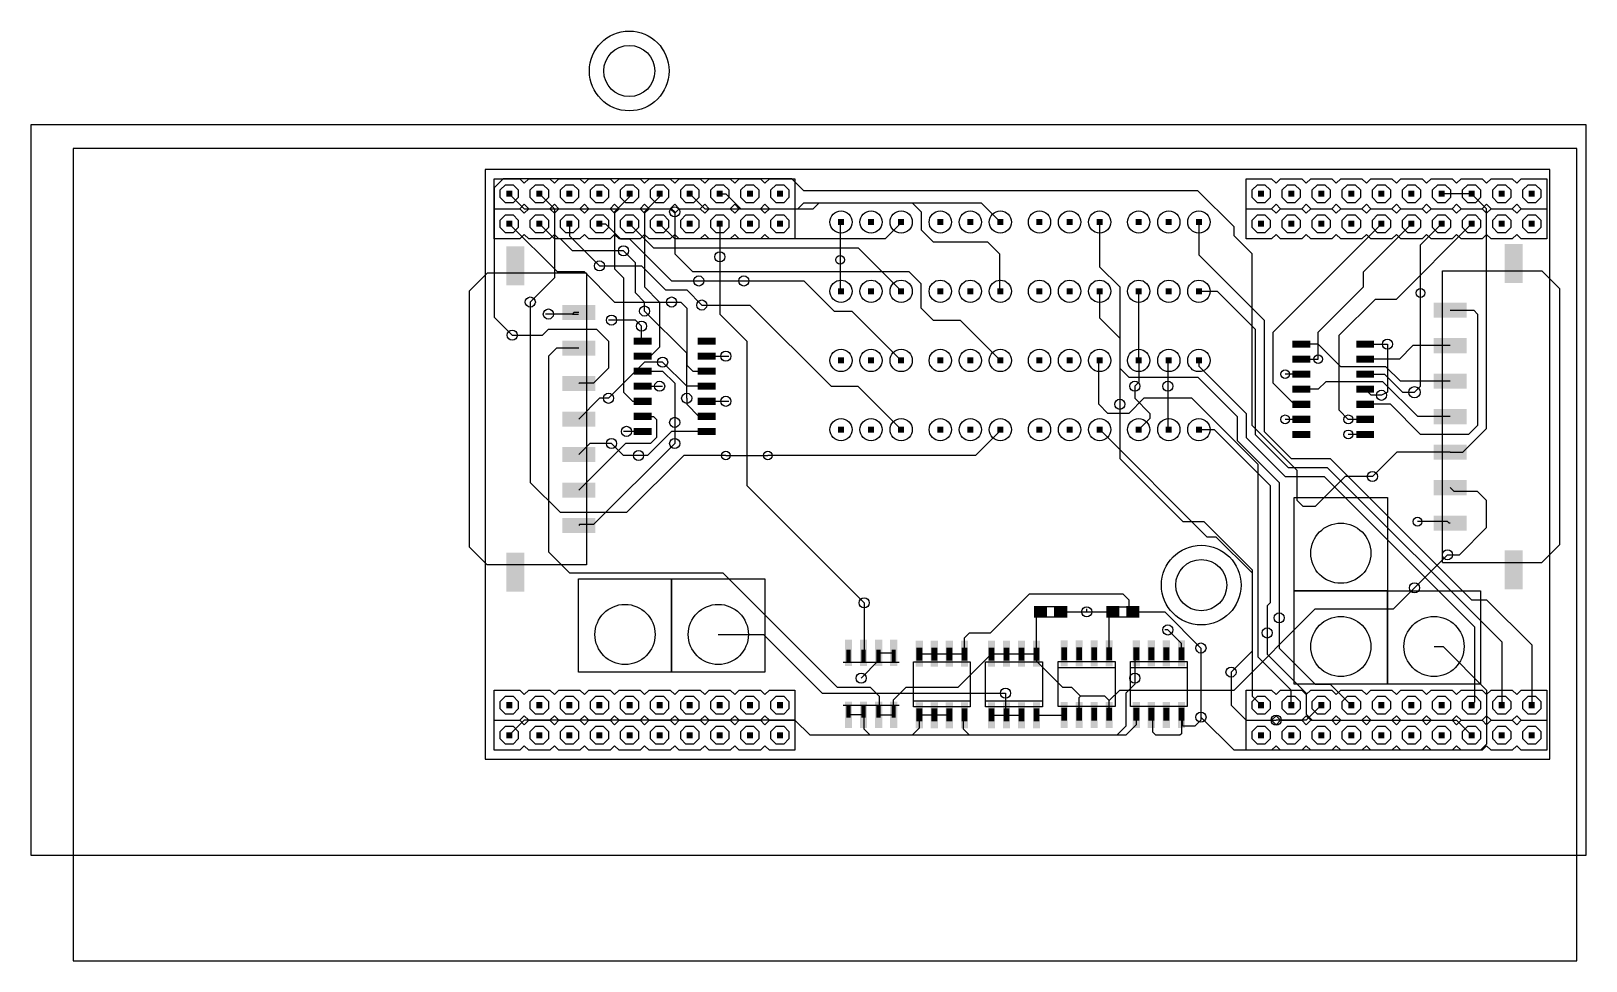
# Model space of a CAD drawing. Extents: x -0.14 to 5.03, y -0.4 to 2.69.
import ezdxf

# ---------------------------------------------------------------- set-up
doc = ezdxf.new("R2010")
doc.units = 0
for name, color, linetype in [('1', 22, 'CONTINUOUS'), ('16', 175, 'CONTINUOUS'), ('17', 82, 'CONTINUOUS'), ('18', 82, 'CONTINUOUS'), ('20', 7, 'CONTINUOUS'), ('51', 253, 'CONTINUOUS')]:
    doc.layers.add(name, color=color, linetype=linetype)

# ---------------------------------------------------------------- blocks, each defined once
blk = doc.blocks.new('ROUNDP')
blk.add_circle((0, 0), 0.5)
blk = doc.blocks.new('RECT')
blk.add_solid([(-0.5, -0.5), (0.5, -0.5), (-0.5, 0.5), (0.5, 0.5)])
blk = doc.blocks.new('OCTAGONP')
blk.add_lwpolyline([(-0.5, -0.207107), (-0.5, 0.207107), (-0.207107, 0.5), (0.207107, 0.5), (0.5, 0.207107), (0.5, -0.207107), (0.207107, -0.5), (-0.207107, -0.5)], close=True)
blk = doc.blocks.new('ROUNDV')
blk.add_circle((0, 0), 0.5)

msp = doc.modelspace()

# ---------------------------------------------------------------- linework, layer by layer
at = {"layer": '1'}
for p, q in [((-0.14, -0.05), (-0.14, 2.38)), ((-0.14, 2.38), (5.03, 2.38)), ((5.03, 2.38), (5.03, -0.05)), ((1.55, 2.15), (1.6, 2.1)), ((1.85, 2.14), (1.8, 2.09)), ((1.85, 2.15), (1.85, 2.14)), ((1.95, 2.14), (1.9, 2.09)), ((1.95, 2.15), (1.95, 2.14)), ((2.05, 2.15), (2.1, 2.1)), ((2.46, 2.1), (2.48, 2.12)), ((2.48, 2.12), (2.79, 2.12)), ((2.79, 2.12), (2.82, 2.09)), ((4.65, 2.15), (4.55, 2.15)), ((4.7, 2.1), (4.65, 2.15)), ((1.6, 2.1), (1.6, 1.87)), ((1.8, 2.09), (1.8, 1.9)), ((1.9, 2.09), (1.9, 1.84)), ((2, 2.09), (2, 1.95)), ((2.1, 2.1), (2.46, 2.1)), ((2.82, 2.09), (2.82, 2.03)), ((4.7, 1.37), (4.7, 2.1)), ((1.65, 2.05), (1.65, 2.01)), ((2.15, 2.05), (2.15, 1.94)), ((2.553071, 2.053071), (2.55, 2.05)), ((2.55, 2.05), (2.55, 1.93)), ((2.553071, 2.055827), (2.553071, 2.053071)), ((2.82, 2.03), (2.86, 1.99)), ((3.413071, 2.055827), (3.413071, 1.906929)), ((3.743071, 2.055827), (3.743071, 1.946929)), ((3.99, 1.69), (4.35, 2.05)), ((4.48, 1.98), (4.55, 2.05)), ((1.65, 2.01), (1.75, 1.91)), ((2.86, 1.99), (3.04, 1.99)), ((3.04, 1.99), (3.08, 1.95)), ((4.48, 1.82), (4.48, 1.98)), ((1.87, 1.92), (1.83, 1.96)), ((1.87, 1.82), (1.87, 1.92)), ((2.06, 1.89), (2, 1.95)), ((3.08, 1.95), (3.08, 1.828898)), ((3.743071, 1.946929), (3.96, 1.73)), ((1.6, 1.87), (1.52, 1.79)), ((1.8, 1.9), (1.83, 1.87)), ((1.83, 1.87), (1.83, 1.49)), ((2.78, 1.89), (2.06, 1.89)), ((2.82, 1.85), (2.78, 1.89)), ((3.413071, 1.906929), (3.48, 1.84)), ((1.9, 1.79), (1.87, 1.82)), ((1.9, 1.84), (1.95, 1.79)), ((2.08, 1.86), (2.23, 1.86)), ((2.82, 1.77), (2.82, 1.85)), ((3.08, 1.828898), (3.083071, 1.825827)), ((3.48, 1.84), (3.48, 1.57)), ((3.743071, 1.825827), (3.804173, 1.825827)), ((3.804173, 1.825827), (3.93, 1.7)), ((1.9, 1.76), (1.9, 1.79)), ((1.95, 1.79), (1.95, 1.64)), ((1.99, 1.79), (2.02, 1.79)), ((2.02, 1.79), (2.04, 1.77)), ((2.04, 1.77), (2.04, 1.58)), ((2.09, 1.78), (2.25, 1.78)), ((2.25, 1.78), (2.52, 1.51)), ((2.82, 1.77), (2.86, 1.73)), ((4.579, 1.763), (4.657, 1.763)), ((4.657, 1.763), (4.67, 1.75)), ((1.66, 1.75), (1.58, 1.75)), ((1.665, 1.755), (1.66, 1.75)), ((1.66, 1.75), (1.68, 1.75)), ((1.681, 1.755), (1.665, 1.755)), ((1.79, 1.73), (1.78, 1.73)), ((1.89, 1.66), (1.89, 1.71)), ((2.86, 1.73), (2.948898, 1.73)), ((2.948898, 1.73), (3.083071, 1.595827)), ((3.96, 1.73), (3.96, 1.36)), ((4.67, 1.75), (4.67, 1.38)), ((1.46, 1.68), (1.56, 1.68)), ((1.56, 1.68), (1.58, 1.7)), ((1.58, 1.7), (1.74, 1.7)), ((1.74, 1.7), (1.78, 1.66)), ((1.78, 1.66), (1.78, 1.57)), ((1.893701, 1.66), (1.89, 1.66)), ((3.93, 1.7), (3.93, 1.35)), ((3.99, 1.52), (3.99, 1.69)), ((1.607, 1.637), (1.58, 1.61)), ((1.58, 1.61), (1.58, 0.96)), ((1.681, 1.637), (1.607, 1.637)), ((1.92, 1.61), (1.893701, 1.61)), ((1.95, 1.64), (1.92, 1.61)), ((2.106299, 1.61), (2.17, 1.61)), ((4.14, 1.65), (4.083701, 1.65)), ((4.215, 1.575), (4.14, 1.65)), ((4.296299, 1.65), (4.37, 1.65)), ((4.455, 1.645), (4.41, 1.6)), ((4.579, 1.645), (4.455, 1.645)), ((1.78, 1.57), (1.73, 1.52)), ((1.893701, 1.56), (1.96, 1.56)), ((2.04, 1.51), (1.96, 1.59)), ((1.96, 1.56), (2, 1.52)), ((2.04, 1.58), (2.06, 1.56)), ((2.06, 1.56), (2.106299, 1.56)), ((3.48, 1.57), (3.51, 1.54)), ((3.743071, 1.595827), (3.743071, 1.576929)), ((3.743071, 1.576929), (3.9, 1.42)), ((4.083701, 1.6), (4.14, 1.6)), ((4.365, 1.575), (4.215, 1.575)), ((4.41, 1.6), (4.296299, 1.6)), ((4.413, 1.527), (4.365, 1.575)), ((1.682, 1.52), (1.681, 1.519)), ((1.73, 1.52), (1.682, 1.52)), ((1.893701, 1.51), (1.95, 1.51)), ((2, 1.52), (2, 1.39)), ((2.106299, 1.51), (2.04, 1.51)), ((2.52, 1.51), (2.608898, 1.51)), ((2.608898, 1.51), (2.753071, 1.365827)), ((3.51, 1.54), (3.74, 1.54)), ((3.53, 1.51), (3.53, 1.47)), ((3.64, 1.51), (3.64, 1.368898)), ((3.74, 1.54), (3.87, 1.41)), ((4.06, 1.45), (3.99, 1.52)), ((4.083701, 1.55), (4.03, 1.55)), ((4.14, 1.5), (4.083701, 1.5)), ((4.165, 1.525), (4.14, 1.5)), ((4.355, 1.525), (4.165, 1.525)), ((4.296299, 1.55), (4.36, 1.55)), ((4.316299, 1.48), (4.296299, 1.5)), ((4.471, 1.409), (4.355, 1.525)), ((4.36, 1.55), (4.42, 1.49)), ((4.579, 1.527), (4.413, 1.527)), ((1.75, 1.47), (1.681, 1.401)), ((1.78, 1.47), (1.75, 1.47)), ((1.83, 1.49), (1.86, 1.46)), ((1.86, 1.46), (1.893701, 1.46)), ((2.04, 1.47), (2.04, 1.45)), ((2.04, 1.45), (2.08, 1.41)), ((2.106299, 1.46), (2.17, 1.46)), ((3.48, 1.45), (3.48, 1.27)), ((3.53, 1.47), (3.58, 1.42)), ((4.083701, 1.45), (4.06, 1.45)), ((4.38, 1.45), (4.296299, 1.45)), ((4.35, 1.48), (4.316299, 1.48)), ((4.48, 1.35), (4.38, 1.45)), ((4.42, 1.49), (4.46, 1.49)), ((1.893701, 1.41), (1.93, 1.41)), ((1.93, 1.41), (1.94, 1.4)), ((1.94, 1.4), (1.94, 1.34)), ((2.08, 1.41), (2.106299, 1.41)), ((3.58, 1.402756), (3.543071, 1.365827)), ((3.58, 1.42), (3.58, 1.402756)), ((3.87, 1.41), (3.87, 1.33)), ((3.9, 1.42), (3.9, 1.34)), ((4.083701, 1.4), (4.03, 1.4)), ((4.296299, 1.4), (4.24, 1.4)), ((4.579, 1.409), (4.471, 1.409)), ((1.893701, 1.36), (1.84, 1.36)), ((1.99, 1.36), (1.91, 1.28)), ((2.106299, 1.36), (1.99, 1.36)), ((3.64, 1.368898), (3.643071, 1.365827)), ((3.743071, 1.365827), (3.794173, 1.365827)), ((3.794173, 1.365827), (3.98, 1.18)), ((3.93, 1.35), (4.04, 1.24)), ((3.96, 1.36), (4.05, 1.27)), ((4.296299, 1.35), (4.24, 1.35)), ((4.64, 1.35), (4.48, 1.35)), ((4.621, 1.291), (4.7, 1.37)), ((4.67, 1.38), (4.64, 1.35)), ((1.718, 1.32), (1.681, 1.283)), ((1.836, 1.32), (1.681, 1.165)), ((1.79, 1.32), (1.718, 1.32)), ((2, 1.32), (1.73, 1.05)), ((1.92, 1.32), (1.836, 1.32)), ((1.94, 1.34), (1.92, 1.32)), ((3.87, 1.33), (4.01, 1.19)), ((3.9, 1.34), (4.03, 1.21)), ((1.91, 1.28), (1.88, 1.28)), ((2.17, 1.28), (2.31, 1.28)), ((3.48, 1.27), (3.69, 1.06)), ((4.05, 1.27), (4.18, 1.27)), ((4.18, 1.27), (4.65, 0.8)), ((4.401, 1.291), (4.32, 1.21)), ((4.579, 1.291), (4.401, 1.291)), ((4.579, 1.291), (4.621, 1.291)), ((4.01, 1.19), (4.01, 0.74)), ((4.03, 1.21), (4.16, 1.21)), ((4.04, 1.24), (4.17, 1.24)), ((4.16, 1.21), (4.66, 0.71)), ((4.17, 1.24), (4.75, 0.66)), ((3.98, 1.18), (3.98, 0.79)), ((4.592, 1.16), (4.579, 1.173)), ((4.67, 1.16), (4.592, 1.16)), ((4.7, 1.13), (4.67, 1.16)), ((4.7, 1.04), (4.7, 1.13)), ((1.684, 1.05), (1.681, 1.047)), ((1.73, 1.05), (1.684, 1.05)), ((3.69, 1.06), (3.76, 1.06)), ((3.76, 1.06), (3.92, 0.9)), ((4.57, 1.06), (4.47, 1.06)), ((4.575, 1.055), (4.57, 1.06)), ((4.579, 1.055), (4.575, 1.055)), ((4.61, 0.95), (4.7, 1.04)), ((1.58, 0.96), (1.65, 0.89)), ((4.57, 0.95), (4.61, 0.95)), ((1.65, 0.89), (2.16, 0.89)), ((2.16, 0.89), (2.54, 0.51)), ((3.92, 0.9), (3.92, 0.63)), ((4.39, 0.77), (4.46, 0.84)), ((2.63, 0.79), (2.63, 0.625992)), ((3.05, 0.69), (3.18, 0.82)), ((3.18, 0.82), (3.49, 0.82)), ((3.49, 0.82), (3.51, 0.8)), ((3.51, 0.8), (3.51, 0.773465)), ((3.98, 0.79), (3.97, 0.78)), ((3.97, 0.78), (3.97, 0.69)), ((4.65, 0.8), (4.7, 0.8)), ((4.7, 0.8), (4.85, 0.65)), ((3.203425, 0.74689), (3.216535, 0.76)), ((3.203425, 0.621102), (3.203425, 0.74689)), ((3.283465, 0.76), (3.37, 0.76)), ((3.37, 0.76), (3.456535, 0.76)), ((3.445, 0.748465), (3.456535, 0.76)), ((3.445, 0.622362), (3.445, 0.748465)), ((3.51, 0.773465), (3.523465, 0.76)), ((3.523465, 0.76), (3.63, 0.76)), ((3.63, 0.76), (3.75, 0.64)), ((3.86, 0.5), (4.13, 0.77)), ((4.13, 0.77), (4.39, 0.77)), ((2.963425, 0.673425), (2.98, 0.69)), ((2.963425, 0.621102), (2.963425, 0.673425)), ((2.98, 0.69), (3.05, 0.69)), ((3.685, 0.655), (3.64, 0.7)), ((4.66, 0.71), (4.66, 0.46)), ((2.63, 0.625992), (2.627992, 0.623984)), ((2.677992, 0.623984), (2.727992, 0.623984)), ((2.677992, 0.623984), (2.677992, 0.597992)), ((2.813425, 0.621102), (2.863425, 0.621102)), ((2.863425, 0.621102), (2.913425, 0.621102)), ((2.913425, 0.621102), (2.963425, 0.621102)), ((2.942323, 0.51), (3.053425, 0.621102)), ((3.053425, 0.621102), (3.103425, 0.621102)), ((3.103425, 0.621102), (3.153425, 0.621102)), ((3.153425, 0.621102), (3.203425, 0.621102)), ((3.203425, 0.621102), (3.203425, 0.596575)), ((3.535, 0.622362), (3.535, 0.615)), ((3.685, 0.622362), (3.685, 0.655)), ((3.92, 0.63), (3.85, 0.56)), ((4.75, 0.66), (4.75, 0.45)), ((4.85, 0.65), (4.85, 0.45)), ((2.677992, 0.597992), (2.62, 0.54)), ((3.203425, 0.596575), (3.29, 0.51)), ((3.535, 0.615), (3.53, 0.61)), ((3.53, 0.61), (3.53, 0.54)), ((2.54, 0.51), (2.65, 0.51)), ((2.65, 0.51), (2.68, 0.48)), ((2.68, 0.48), (2.68, 0.419992)), ((2.727992, 0.467992), (2.77, 0.51)), ((2.727992, 0.417984), (2.727992, 0.467992)), ((2.77, 0.51), (2.942323, 0.51)), ((3.1, 0.49), (3.1, 0.419803)), ((3.29, 0.51), (3.32, 0.51)), ((3.32, 0.51), (3.35, 0.48)), ((3.345, 0.475), (3.35, 0.48)), ((3.345, 0.417638), (3.345, 0.475)), ((3.43, 0.48), (3.35, 0.48)), ((3.445, 0.465), (3.43, 0.48)), ((3.445, 0.465), (3.48, 0.5)), ((3.48, 0.5), (3.86, 0.5)), ((2.627992, 0.417984), (2.577992, 0.417984)), ((2.63, 0.415976), (2.627992, 0.417984)), ((2.63, 0.37), (2.63, 0.415976)), ((2.68, 0.419992), (2.677992, 0.417984)), ((2.677992, 0.417984), (2.727992, 0.417984)), ((2.863425, 0.416378), (2.813425, 0.416378)), ((2.813425, 0.416378), (2.813425, 0.373425)), ((2.913425, 0.416378), (2.863425, 0.416378)), ((2.96, 0.412953), (2.963425, 0.416378)), ((3.053425, 0.416378), (3.103425, 0.416378)), ((3.1, 0.419803), (3.103425, 0.416378)), ((3.103425, 0.416378), (3.153425, 0.416378)), ((3.203425, 0.416378), (3.29374, 0.416378)), ((3.29374, 0.416378), (3.295, 0.417638)), ((3.445, 0.417638), (3.445, 0.465)), ((3.535, 0.417638), (3.535, 0.385)), ((3.59, 0.412638), (3.585, 0.417638)), ((3.69, 0.412638), (3.685, 0.417638)), ((3.685, 0.417638), (3.685, 0.355)), ((4.15, 0.45), (4.1, 0.4)), ((4.66, 0.46), (4.65, 0.45)), ((2.65, 0.35), (2.63, 0.37)), ((2.813425, 0.373425), (2.79, 0.35)), ((2.96, 0.37), (2.96, 0.412953)), ((2.98, 0.35), (2.96, 0.37)), ((3.535, 0.385), (3.5, 0.35)), ((3.59, 0.36), (3.59, 0.412638)), ((3.69, 0.38), (3.69, 0.412638)), ((3.73, 0.38), (3.69, 0.38)), ((3.75, 0.4), (3.73, 0.38)), ((3.75, 0.41), (3.75, 0.4)), ((4.1, 0.4), (4, 0.4)), ((2.79, 0.35), (2.65, 0.35)), ((3.5, 0.35), (2.98, 0.35)), ((3.6, 0.35), (3.59, 0.36)), ((3.68, 0.35), (3.6, 0.35)), ((3.685, 0.355), (3.68, 0.35)), ((5.03, -0.05), (-0.14, -0.05))]:
    msp.add_line(p, q, dxfattribs=at)
at = {"layer": '16'}
for p, q in [((5, 2.3), (0, 2.3)), ((0, 2.3), (0, -0.4)), ((5, -0.4), (5, 2.3)), ((1.43, 2.2), (1.4, 2.17)), ((2.39, 2.2), (1.43, 2.2)), ((2.43, 2.16), (2.39, 2.2)), ((1.4, 2.17), (1.4, 1.74)), ((1.45, 2.15), (1.5, 2.1)), ((2.15, 2.15), (2.17, 2.15)), ((2.17, 2.15), (2.22, 2.1)), ((2.41, 2.1), (2.43, 2.12)), ((3.74, 2.16), (2.43, 2.16)), ((2.43, 2.12), (3.018898, 2.12)), ((3.018898, 2.12), (3.083071, 2.055827)), ((3.86, 2.04), (3.74, 2.16)), ((1.5, 2.1), (1.99, 2.1)), ((1.99, 2.1), (2, 2.09)), ((2.22, 2.1), (2.41, 2.1)), ((1.61, 1.89), (1.45, 2.05)), ((1.6, 2), (1.55, 2.05)), ((1.75, 2.05), (1.77, 2.05)), ((1.77, 2.05), (1.82, 2)), ((1.85, 2.05), (1.93, 1.97)), ((2, 2), (1.95, 2.05)), ((2.753071, 2.053071), (2.7, 2)), ((2.753071, 2.055827), (2.753071, 2.053071)), ((3.86, 2.01), (3.86, 2.04)), ((4.29, 1.89), (4.45, 2.05)), ((4.4, 1.8), (4.65, 2.05)), ((1.62, 2), (1.6, 2)), ((1.66, 1.96), (1.62, 2)), ((1.82, 2), (1.85, 2)), ((1.85, 2), (1.99, 1.86)), ((1.93, 1.97), (2.61, 1.97)), ((2.7, 2), (2, 2)), ((2.753071, 1.826929), (2.61, 1.97)), ((3.92, 1.95), (3.86, 2.01)), ((1.83, 1.96), (1.66, 1.96)), ((2.15, 1.94), (2.15, 1.75)), ((2.55, 1.93), (2.55, 1.828898)), ((3.92, 1.38), (3.92, 1.95)), ((1.7, 1.89), (1.61, 1.89)), ((1.8, 1.79), (1.7, 1.89)), ((1.75, 1.91), (1.89, 1.91)), ((1.89, 1.91), (1.97, 1.83)), ((4.29, 1.84), (4.29, 1.89)), ((1.97, 1.83), (2.04, 1.83)), ((1.99, 1.86), (2.08, 1.86)), ((2.04, 1.83), (2.09, 1.78)), ((2.23, 1.86), (2.43, 1.86)), ((2.43, 1.86), (2.53, 1.76)), ((2.55, 1.828898), (2.553071, 1.825827)), ((2.753071, 1.825827), (2.753071, 1.826929)), ((3.413071, 1.825827), (3.413071, 1.736929)), ((3.543071, 1.816929), (3.54, 1.82)), ((3.543071, 1.595827), (3.543071, 1.816929)), ((4.14, 1.69), (4.29, 1.84)), ((4.48, 1.51), (4.48, 1.82)), ((1.52, 1.79), (1.52, 1.19)), ((1.8, 1.79), (1.99, 1.79)), ((2.04, 1.62), (1.9, 1.76)), ((2.53, 1.76), (2.588898, 1.76)), ((2.588898, 1.76), (2.753071, 1.595827)), ((4.21, 1.68), (4.33, 1.8)), ((4.33, 1.8), (4.4, 1.8)), ((1.4, 1.74), (1.46, 1.68)), ((1.58, 1.75), (1.57, 1.75)), ((1.87, 1.73), (1.79, 1.73)), ((1.89, 1.71), (1.87, 1.73)), ((2.15, 1.75), (2.24, 1.66)), ((3.413071, 1.736929), (3.48, 1.67)), ((2.24, 1.66), (2.24, 1.18)), ((3.48, 1.67), (3.48, 1.45)), ((4.14, 1.6), (4.14, 1.69)), ((4.21, 1.43), (4.21, 1.68)), ((2.04, 1.47), (2.04, 1.62)), ((2.17, 1.61), (2.18, 1.61)), ((4.37, 1.65), (4.37, 1.49)), ((1.9, 1.59), (1.78, 1.47)), ((1.96, 1.59), (1.9, 1.59)), ((3.41, 1.592756), (3.413071, 1.595827)), ((3.41, 1.45), (3.41, 1.592756)), ((3.543071, 1.595827), (3.543071, 1.523071)), ((3.643071, 1.593071), (3.64, 1.59)), ((3.64, 1.59), (3.64, 1.51)), ((3.643071, 1.595827), (3.643071, 1.593071)), ((1.95, 1.51), (1.96, 1.51)), ((3.543071, 1.523071), (3.53, 1.51)), ((4.46, 1.49), (4.48, 1.51)), ((2.17, 1.46), (2.18, 1.46)), ((3.44, 1.42), (3.41, 1.45)), ((3.56, 1.47), (3.51, 1.42)), ((3.72, 1.47), (3.56, 1.47)), ((3.94, 1.25), (3.72, 1.47)), ((4.37, 1.49), (4.35, 1.48)), ((3.51, 1.42), (3.44, 1.42)), ((4.24, 1.4), (4.21, 1.43)), ((1.84, 1.36), (1.83, 1.36)), ((2, 1.39), (2, 1.32)), ((3.083071, 1.363071), (3, 1.28)), ((3.083071, 1.365827), (3.083071, 1.363071)), ((3.413071, 1.365827), (3.414173, 1.365827)), ((3.414173, 1.365827), (3.77, 1.01)), ((4.07, 1.23), (3.92, 1.38)), ((1.83, 1.28), (1.79, 1.32)), ((1.88, 1.28), (1.83, 1.28)), ((2.03, 1.28), (1.84, 1.09)), ((2.17, 1.28), (2.03, 1.28)), ((3, 1.28), (2.31, 1.28)), ((3.94, 0.61), (3.94, 1.25)), ((1.62, 1.09), (1.52, 1.19)), ((4.07, 1.13), (4.07, 1.23)), ((4.23, 1.21), (4.13, 1.11)), ((4.32, 1.21), (4.23, 1.21)), ((2.24, 1.18), (2.63, 0.79)), ((1.84, 1.09), (1.62, 1.09)), ((4.09, 1.11), (4.07, 1.13)), ((4.13, 1.11), (4.09, 1.11)), ((3.77, 1.01), (3.8, 1.01)), ((3.8, 1.01), (3.92, 0.89)), ((4.46, 0.84), (4.57, 0.95)), ((3.92, 0.89), (3.92, 0.48)), ((3.37, 0.76), (3.37, 0.77)), ((4.01, 0.74), (4.01, 0.64)), ((2.145, 0.685), (2.295, 0.685)), ((2.295, 0.685), (2.49, 0.49)), ((3.64, 0.7), (3.63, 0.7)), ((3.97, 0.69), (3.97, 0.62)), ((3.75, 0.64), (3.75, 0.41)), ((4.01, 0.64), (4.13, 0.52)), ((4.525, 0.645), (4.555, 0.645)), ((4.555, 0.645), (4.7, 0.5)), ((4.05, 0.5), (3.94, 0.61)), ((3.97, 0.62), (4.1, 0.49)), ((3.53, 0.52), (3.5, 0.49)), ((3.53, 0.54), (3.53, 0.52)), ((3.85, 0.56), (3.85, 0.45)), ((4.13, 0.52), (4.18, 0.52)), ((4.18, 0.52), (4.25, 0.45)), ((2.49, 0.49), (3.1, 0.49)), ((3.5, 0.49), (3.5, 0.38)), ((3.92, 0.48), (3.95, 0.45)), ((4.05, 0.45), (4.05, 0.5)), ((4.1, 0.49), (4.1, 0.42)), ((4.7, 0.5), (4.7, 0.32)), ((3.85, 0.45), (3.9, 0.4)), ((4.1, 0.42), (4.12, 0.4)), ((1.5, 0.4), (1.45, 0.35)), ((2.4, 0.4), (1.5, 0.4)), ((2.45, 0.35), (2.4, 0.4)), ((3.5, 0.38), (3.47, 0.35)), ((3.86, 0.3), (3.75, 0.41)), ((3.9, 0.4), (4, 0.4)), ((4.12, 0.4), (4.6, 0.4)), ((4.6, 0.4), (4.65, 0.35)), ((3.47, 0.35), (2.45, 0.35)), ((4.7, 0.32), (4.68, 0.3)), ((4.68, 0.3), (3.86, 0.3)), ((0, -0.4), (5, -0.4))]:
    msp.add_line(p, q, dxfattribs=at)
at = {"layer": '20'}
for p, q in [((4.91, 2.23), (1.37, 2.23)), ((1.37, 2.23), (1.37, 0.27)), ((4.91, 0.27), (4.91, 2.23)), ((1.37, 0.27), (4.91, 0.27))]:
    msp.add_line(p, q, dxfattribs=at)
for centre in [(1.849, 2.558), (3.751, 0.849)]:
    msp.add_circle(centre, 0.085, dxfattribs=at)
at = {"layer": '51'}
for p, q in [((1.4, 2.1), (1.4, 2.2)), ((1.4, 2.2), (1.485, 2.2)), ((1.485, 2.2), (1.5, 2.185)), ((1.5, 2.185), (1.515, 2.2)), ((1.515, 2.2), (1.585, 2.2)), ((1.585, 2.2), (1.6, 2.185)), ((1.6, 2.185), (1.615, 2.2)), ((1.615, 2.2), (1.685, 2.2)), ((1.685, 2.2), (1.7, 2.185)), ((1.7, 2.185), (1.715, 2.2)), ((1.715, 2.2), (1.785, 2.2)), ((1.785, 2.2), (1.8, 2.185)), ((1.8, 2.185), (1.815, 2.2)), ((1.815, 2.2), (1.885, 2.2)), ((1.885, 2.2), (1.9, 2.185)), ((1.9, 2.185), (1.915, 2.2)), ((1.915, 2.2), (1.985, 2.2)), ((1.985, 2.2), (2, 2.185)), ((2, 2.185), (2.015, 2.2)), ((2.015, 2.2), (2.085, 2.2)), ((2.085, 2.2), (2.1, 2.185)), ((2.1, 2.185), (2.115, 2.2)), ((2.115, 2.2), (2.185, 2.2)), ((2.185, 2.2), (2.2, 2.185)), ((2.2, 2.185), (2.215, 2.2)), ((2.215, 2.2), (2.285, 2.2)), ((2.285, 2.2), (2.3, 2.185)), ((2.3, 2.185), (2.315, 2.2)), ((2.315, 2.2), (2.4, 2.2)), ((2.4, 2.2), (2.4, 2.1)), ((3.9, 2.1), (3.9, 2.2)), ((3.9, 2.2), (3.985, 2.2)), ((3.985, 2.2), (4, 2.185)), ((4, 2.185), (4.015, 2.2)), ((4.015, 2.2), (4.085, 2.2)), ((4.085, 2.2), (4.1, 2.185)), ((4.1, 2.185), (4.115, 2.2)), ((4.115, 2.2), (4.185, 2.2)), ((4.185, 2.2), (4.2, 2.185)), ((4.2, 2.185), (4.215, 2.2)), ((4.215, 2.2), (4.285, 2.2)), ((4.285, 2.2), (4.3, 2.185)), ((4.3, 2.185), (4.315, 2.2)), ((4.315, 2.2), (4.385, 2.2)), ((4.385, 2.2), (4.4, 2.185)), ((4.4, 2.185), (4.415, 2.2)), ((4.415, 2.2), (4.485, 2.2)), ((4.485, 2.2), (4.5, 2.185)), ((4.5, 2.185), (4.515, 2.2)), ((4.515, 2.2), (4.585, 2.2)), ((4.585, 2.2), (4.6, 2.185)), ((4.6, 2.185), (4.615, 2.2)), ((4.615, 2.2), (4.685, 2.2)), ((4.685, 2.2), (4.7, 2.185)), ((4.7, 2.185), (4.715, 2.2)), ((4.715, 2.2), (4.785, 2.2)), ((4.785, 2.2), (4.8, 2.185)), ((4.8, 2.185), (4.815, 2.2)), ((4.815, 2.2), (4.9, 2.2)), ((4.9, 2.2), (4.9, 2.1)), ((1.4, 2), (1.4, 2.1)), ((1.4, 2.1), (1.485, 2.1)), ((1.485, 2.1), (1.5, 2.115)), ((1.485, 2.1), (1.5, 2.085)), ((1.5, 2.115), (1.515, 2.1)), ((1.5, 2.085), (1.515, 2.1)), ((1.515, 2.1), (1.585, 2.1)), ((1.585, 2.1), (1.6, 2.115)), ((1.585, 2.1), (1.6, 2.085)), ((1.6, 2.115), (1.615, 2.1)), ((1.6, 2.085), (1.615, 2.1)), ((1.615, 2.1), (1.685, 2.1)), ((1.685, 2.1), (1.7, 2.115)), ((1.685, 2.1), (1.7, 2.085)), ((1.7, 2.115), (1.715, 2.1)), ((1.7, 2.085), (1.715, 2.1)), ((1.715, 2.1), (1.785, 2.1)), ((1.785, 2.1), (1.8, 2.115)), ((1.785, 2.1), (1.8, 2.085)), ((1.8, 2.115), (1.815, 2.1)), ((1.8, 2.085), (1.815, 2.1)), ((1.815, 2.1), (1.885, 2.1)), ((1.885, 2.1), (1.9, 2.115)), ((1.885, 2.1), (1.9, 2.085)), ((1.9, 2.115), (1.915, 2.1)), ((1.9, 2.085), (1.915, 2.1)), ((1.915, 2.1), (1.985, 2.1)), ((1.985, 2.1), (2, 2.115)), ((1.985, 2.1), (2, 2.085)), ((2, 2.115), (2.015, 2.1)), ((2, 2.085), (2.015, 2.1)), ((2.015, 2.1), (2.085, 2.1)), ((2.085, 2.1), (2.1, 2.115)), ((2.085, 2.1), (2.1, 2.085)), ((2.1, 2.115), (2.115, 2.1)), ((2.1, 2.085), (2.115, 2.1)), ((2.115, 2.1), (2.185, 2.1)), ((2.185, 2.1), (2.2, 2.115)), ((2.185, 2.1), (2.2, 2.085)), ((2.2, 2.115), (2.215, 2.1)), ((2.2, 2.085), (2.215, 2.1)), ((2.215, 2.1), (2.285, 2.1)), ((2.285, 2.1), (2.3, 2.115)), ((2.285, 2.1), (2.3, 2.085)), ((2.3, 2.115), (2.315, 2.1)), ((2.3, 2.085), (2.315, 2.1)), ((2.315, 2.1), (2.4, 2.1)), ((2.4, 2.1), (2.4, 2)), ((3.9, 2), (3.9, 2.1)), ((3.9, 2.1), (3.985, 2.1)), ((3.985, 2.1), (4, 2.115)), ((3.985, 2.1), (4, 2.085)), ((4, 2.115), (4.015, 2.1)), ((4, 2.085), (4.015, 2.1)), ((4.015, 2.1), (4.085, 2.1)), ((4.085, 2.1), (4.1, 2.115)), ((4.085, 2.1), (4.1, 2.085)), ((4.1, 2.115), (4.115, 2.1)), ((4.1, 2.085), (4.115, 2.1)), ((4.115, 2.1), (4.185, 2.1)), ((4.185, 2.1), (4.2, 2.115)), ((4.185, 2.1), (4.2, 2.085)), ((4.2, 2.115), (4.215, 2.1)), ((4.2, 2.085), (4.215, 2.1)), ((4.215, 2.1), (4.285, 2.1)), ((4.285, 2.1), (4.3, 2.115)), ((4.285, 2.1), (4.3, 2.085)), ((4.3, 2.115), (4.315, 2.1)), ((4.3, 2.085), (4.315, 2.1)), ((4.315, 2.1), (4.385, 2.1)), ((4.385, 2.1), (4.4, 2.115)), ((4.385, 2.1), (4.4, 2.085)), ((4.4, 2.115), (4.415, 2.1)), ((4.4, 2.085), (4.415, 2.1)), ((4.415, 2.1), (4.485, 2.1)), ((4.485, 2.1), (4.5, 2.115)), ((4.485, 2.1), (4.5, 2.085)), ((4.5, 2.115), (4.515, 2.1)), ((4.5, 2.085), (4.515, 2.1)), ((4.515, 2.1), (4.585, 2.1)), ((4.585, 2.1), (4.6, 2.115)), ((4.585, 2.1), (4.6, 2.085)), ((4.6, 2.115), (4.615, 2.1)), ((4.6, 2.085), (4.615, 2.1)), ((4.615, 2.1), (4.685, 2.1)), ((4.685, 2.1), (4.7, 2.115)), ((4.685, 2.1), (4.7, 2.085)), ((4.7, 2.115), (4.715, 2.1)), ((4.7, 2.085), (4.715, 2.1)), ((4.715, 2.1), (4.785, 2.1)), ((4.785, 2.1), (4.8, 2.115)), ((4.785, 2.1), (4.8, 2.085)), ((4.8, 2.115), (4.815, 2.1)), ((4.8, 2.085), (4.815, 2.1)), ((4.815, 2.1), (4.9, 2.1)), ((4.9, 2.1), (4.9, 2)), ((1.485, 2), (1.4, 2)), ((1.5, 2.015), (1.485, 2)), ((1.515, 2), (1.5, 2.015)), ((1.585, 2), (1.515, 2)), ((1.6, 2.015), (1.585, 2)), ((1.615, 2), (1.6, 2.015)), ((1.685, 2), (1.615, 2)), ((1.7, 2.015), (1.685, 2)), ((1.715, 2), (1.7, 2.015)), ((1.785, 2), (1.715, 2)), ((1.8, 2.015), (1.785, 2)), ((1.815, 2), (1.8, 2.015)), ((1.885, 2), (1.815, 2)), ((1.9, 2.015), (1.885, 2)), ((1.915, 2), (1.9, 2.015)), ((1.985, 2), (1.915, 2)), ((2, 2.015), (1.985, 2)), ((2.015, 2), (2, 2.015)), ((2.085, 2), (2.015, 2)), ((2.1, 2.015), (2.085, 2)), ((2.115, 2), (2.1, 2.015)), ((2.185, 2), (2.115, 2)), ((2.2, 2.015), (2.185, 2)), ((2.215, 2), (2.2, 2.015)), ((2.285, 2), (2.215, 2)), ((2.3, 2.015), (2.285, 2)), ((2.315, 2), (2.3, 2.015)), ((2.4, 2), (2.315, 2)), ((3.985, 2), (3.9, 2)), ((4, 2.015), (3.985, 2)), ((4.015, 2), (4, 2.015)), ((4.085, 2), (4.015, 2)), ((4.1, 2.015), (4.085, 2)), ((4.115, 2), (4.1, 2.015)), ((4.185, 2), (4.115, 2)), ((4.2, 2.015), (4.185, 2)), ((4.215, 2), (4.2, 2.015)), ((4.285, 2), (4.215, 2)), ((4.3, 2.015), (4.285, 2)), ((4.315, 2), (4.3, 2.015)), ((4.385, 2), (4.315, 2)), ((4.4, 2.015), (4.385, 2)), ((4.415, 2), (4.4, 2.015)), ((4.485, 2), (4.415, 2)), ((4.5, 2.015), (4.485, 2)), ((4.515, 2), (4.5, 2.015)), ((4.585, 2), (4.515, 2)), ((4.6, 2.015), (4.585, 2)), ((4.615, 2), (4.6, 2.015)), ((4.685, 2), (4.615, 2)), ((4.7, 2.015), (4.685, 2)), ((4.715, 2), (4.7, 2.015)), ((4.785, 2), (4.715, 2)), ((4.8, 2.015), (4.785, 2)), ((4.815, 2), (4.8, 2.015)), ((4.9, 2), (4.815, 2)), ((1.377, 1.886), (1.317, 1.826)), ((1.707, 1.886), (1.377, 1.886)), ((1.707, 1.886), (1.707, 0.916)), ((4.553, 0.924), (4.553, 1.894)), ((4.553, 1.894), (4.883, 1.894)), ((4.883, 1.894), (4.943, 1.834)), ((1.317, 1.826), (1.317, 0.976)), ((4.943, 0.984), (4.943, 1.834)), ((4.06, 0.83), (4.06, 1.14)), ((4.06, 1.14), (4.37, 1.14)), ((4.37, 1.14), (4.37, 0.83)), ((4.883, 0.924), (4.943, 0.984)), ((1.377, 0.916), (1.317, 0.976)), ((1.707, 0.916), (1.377, 0.916)), ((4.553, 0.924), (4.883, 0.924)), ((1.68, 0.56), (1.68, 0.87)), ((1.68, 0.87), (1.99, 0.87)), ((1.99, 0.87), (1.99, 0.56)), ((1.99, 0.56), (1.99, 0.87)), ((1.99, 0.87), (2.3, 0.87)), ((2.3, 0.87), (2.3, 0.56)), ((4.06, 0.52), (4.06, 0.83)), ((4.06, 0.83), (4.37, 0.83)), ((4.37, 0.83), (4.06, 0.83)), ((4.37, 0.83), (4.37, 0.52)), ((4.37, 0.52), (4.37, 0.83)), ((4.37, 0.83), (4.68, 0.83)), ((4.68, 0.83), (4.68, 0.52)), ((3.264016, 0.776496), (3.235984, 0.776496)), ((3.475984, 0.777008), (3.504016, 0.777008)), ((3.264016, 0.742992), (3.235984, 0.742992)), ((3.475984, 0.743504), (3.504016, 0.743504)), ((2.745984, 0.591969), (2.56, 0.591969)), ((2.793937, 0.463622), (2.793937, 0.593543)), ((2.793937, 0.593543), (2.982913, 0.593543)), ((2.982913, 0.593543), (2.982913, 0.463622)), ((3.033937, 0.463622), (3.033937, 0.593543)), ((3.033937, 0.593543), (3.222913, 0.593543)), ((3.222913, 0.593543), (3.222913, 0.463622)), ((3.275512, 0.575118), (3.275512, 0.594803)), ((3.275512, 0.594803), (3.464488, 0.594803)), ((3.275512, 0.445197), (3.275512, 0.575118)), ((3.275512, 0.575118), (3.464488, 0.575118)), ((3.464488, 0.594803), (3.464488, 0.575118)), ((3.464488, 0.575118), (3.464488, 0.445197)), ((3.515512, 0.575118), (3.515512, 0.594803)), ((3.515512, 0.594803), (3.704488, 0.594803)), ((3.515512, 0.445197), (3.515512, 0.575118)), ((3.515512, 0.575118), (3.704488, 0.575118)), ((3.704488, 0.594803), (3.704488, 0.575118)), ((3.704488, 0.575118), (3.704488, 0.445197)), ((1.99, 0.56), (1.68, 0.56)), ((2.3, 0.56), (1.99, 0.56)), ((4.37, 0.52), (4.06, 0.52)), ((4.68, 0.52), (4.37, 0.52)), ((1.4, 0.4), (1.4, 0.5)), ((1.4, 0.5), (1.485, 0.5)), ((1.485, 0.5), (1.5, 0.485)), ((1.5, 0.485), (1.515, 0.5)), ((1.515, 0.5), (1.585, 0.5)), ((1.585, 0.5), (1.6, 0.485)), ((1.6, 0.485), (1.615, 0.5)), ((1.615, 0.5), (1.685, 0.5)), ((1.685, 0.5), (1.7, 0.485)), ((1.7, 0.485), (1.715, 0.5)), ((1.715, 0.5), (1.785, 0.5)), ((1.785, 0.5), (1.8, 0.485)), ((1.8, 0.485), (1.815, 0.5)), ((1.815, 0.5), (1.885, 0.5)), ((1.885, 0.5), (1.9, 0.485)), ((1.9, 0.485), (1.915, 0.5)), ((1.915, 0.5), (1.985, 0.5)), ((1.985, 0.5), (2, 0.485)), ((2, 0.485), (2.015, 0.5)), ((2.015, 0.5), (2.085, 0.5)), ((2.085, 0.5), (2.1, 0.485)), ((2.1, 0.485), (2.115, 0.5)), ((2.115, 0.5), (2.185, 0.5)), ((2.185, 0.5), (2.2, 0.485)), ((2.2, 0.485), (2.215, 0.5)), ((2.215, 0.5), (2.285, 0.5)), ((2.285, 0.5), (2.3, 0.485)), ((2.3, 0.485), (2.315, 0.5)), ((2.315, 0.5), (2.4, 0.5)), ((2.4, 0.5), (2.4, 0.4)), ((3.9, 0.4), (3.9, 0.5)), ((3.9, 0.5), (3.985, 0.5)), ((3.985, 0.5), (4, 0.485)), ((4, 0.485), (4.015, 0.5)), ((4.015, 0.5), (4.085, 0.5)), ((4.085, 0.5), (4.1, 0.485)), ((4.1, 0.485), (4.115, 0.5)), ((4.115, 0.5), (4.185, 0.5)), ((4.185, 0.5), (4.2, 0.485)), ((4.2, 0.485), (4.215, 0.5)), ((4.215, 0.5), (4.285, 0.5)), ((4.285, 0.5), (4.3, 0.485)), ((4.3, 0.485), (4.315, 0.5)), ((4.315, 0.5), (4.385, 0.5)), ((4.385, 0.5), (4.4, 0.485)), ((4.4, 0.485), (4.415, 0.5)), ((4.415, 0.5), (4.485, 0.5)), ((4.485, 0.5), (4.5, 0.485)), ((4.5, 0.485), (4.515, 0.5)), ((4.515, 0.5), (4.585, 0.5)), ((4.585, 0.5), (4.6, 0.485)), ((4.6, 0.485), (4.615, 0.5)), ((4.615, 0.5), (4.685, 0.5)), ((4.685, 0.5), (4.7, 0.485)), ((4.7, 0.485), (4.715, 0.5)), ((4.715, 0.5), (4.785, 0.5)), ((4.785, 0.5), (4.8, 0.485)), ((4.8, 0.485), (4.815, 0.5)), ((4.815, 0.5), (4.9, 0.5)), ((4.9, 0.5), (4.9, 0.4)), ((1.485, 0.4), (1.5, 0.415)), ((1.5, 0.415), (1.515, 0.4)), ((1.585, 0.4), (1.6, 0.415)), ((1.6, 0.415), (1.615, 0.4)), ((1.685, 0.4), (1.7, 0.415)), ((1.7, 0.415), (1.715, 0.4)), ((1.785, 0.4), (1.8, 0.415)), ((1.8, 0.415), (1.815, 0.4)), ((1.885, 0.4), (1.9, 0.415)), ((1.9, 0.415), (1.915, 0.4)), ((1.985, 0.4), (2, 0.415)), ((2, 0.415), (2.015, 0.4)), ((2.085, 0.4), (2.1, 0.415)), ((2.1, 0.415), (2.115, 0.4)), ((2.185, 0.4), (2.2, 0.415)), ((2.2, 0.415), (2.215, 0.4)), ((2.285, 0.4), (2.3, 0.415)), ((2.3, 0.415), (2.315, 0.4)), ((2.56, 0.45), (2.745984, 0.45)), ((2.793937, 0.443937), (2.793937, 0.463622)), ((2.982913, 0.463622), (2.793937, 0.463622)), ((2.982913, 0.443937), (2.793937, 0.443937)), ((2.982913, 0.463622), (2.982913, 0.443937)), ((3.033937, 0.443937), (3.033937, 0.463622)), ((3.222913, 0.463622), (3.033937, 0.463622)), ((3.222913, 0.443937), (3.033937, 0.443937)), ((3.222913, 0.463622), (3.222913, 0.443937)), ((3.464488, 0.445197), (3.275512, 0.445197)), ((3.704488, 0.445197), (3.515512, 0.445197)), ((3.985, 0.4), (4, 0.415)), ((4, 0.415), (4.015, 0.4)), ((4.085, 0.4), (4.1, 0.415)), ((4.1, 0.415), (4.115, 0.4)), ((4.185, 0.4), (4.2, 0.415)), ((4.2, 0.415), (4.215, 0.4)), ((4.285, 0.4), (4.3, 0.415)), ((4.3, 0.415), (4.315, 0.4)), ((4.385, 0.4), (4.4, 0.415)), ((4.4, 0.415), (4.415, 0.4)), ((4.485, 0.4), (4.5, 0.415)), ((4.5, 0.415), (4.515, 0.4)), ((4.585, 0.4), (4.6, 0.415)), ((4.6, 0.415), (4.615, 0.4)), ((4.685, 0.4), (4.7, 0.415)), ((4.7, 0.415), (4.715, 0.4)), ((4.785, 0.4), (4.8, 0.415)), ((4.8, 0.415), (4.815, 0.4)), ((1.4, 0.3), (1.4, 0.4)), ((1.4, 0.4), (1.485, 0.4)), ((1.485, 0.4), (1.5, 0.385)), ((1.5, 0.385), (1.515, 0.4)), ((1.515, 0.4), (1.585, 0.4)), ((1.585, 0.4), (1.6, 0.385)), ((1.6, 0.385), (1.615, 0.4)), ((1.615, 0.4), (1.685, 0.4)), ((1.685, 0.4), (1.7, 0.385)), ((1.7, 0.385), (1.715, 0.4)), ((1.715, 0.4), (1.785, 0.4)), ((1.785, 0.4), (1.8, 0.385)), ((1.8, 0.385), (1.815, 0.4)), ((1.815, 0.4), (1.885, 0.4)), ((1.885, 0.4), (1.9, 0.385)), ((1.9, 0.385), (1.915, 0.4)), ((1.915, 0.4), (1.985, 0.4)), ((1.985, 0.4), (2, 0.385)), ((2, 0.385), (2.015, 0.4)), ((2.015, 0.4), (2.085, 0.4)), ((2.085, 0.4), (2.1, 0.385)), ((2.1, 0.385), (2.115, 0.4)), ((2.115, 0.4), (2.185, 0.4)), ((2.185, 0.4), (2.2, 0.385)), ((2.2, 0.385), (2.215, 0.4)), ((2.215, 0.4), (2.285, 0.4)), ((2.285, 0.4), (2.3, 0.385)), ((2.3, 0.385), (2.315, 0.4)), ((2.315, 0.4), (2.4, 0.4)), ((2.4, 0.4), (2.4, 0.3)), ((3.9, 0.3), (3.9, 0.4)), ((3.9, 0.4), (3.985, 0.4)), ((3.985, 0.4), (4, 0.385)), ((4, 0.385), (4.015, 0.4)), ((4.015, 0.4), (4.085, 0.4)), ((4.085, 0.4), (4.1, 0.385)), ((4.1, 0.385), (4.115, 0.4)), ((4.115, 0.4), (4.185, 0.4)), ((4.185, 0.4), (4.2, 0.385)), ((4.2, 0.385), (4.215, 0.4)), ((4.215, 0.4), (4.285, 0.4)), ((4.285, 0.4), (4.3, 0.385)), ((4.3, 0.385), (4.315, 0.4)), ((4.315, 0.4), (4.385, 0.4)), ((4.385, 0.4), (4.4, 0.385)), ((4.4, 0.385), (4.415, 0.4)), ((4.415, 0.4), (4.485, 0.4)), ((4.485, 0.4), (4.5, 0.385)), ((4.5, 0.385), (4.515, 0.4)), ((4.515, 0.4), (4.585, 0.4)), ((4.585, 0.4), (4.6, 0.385)), ((4.6, 0.385), (4.615, 0.4)), ((4.615, 0.4), (4.685, 0.4)), ((4.685, 0.4), (4.7, 0.385)), ((4.7, 0.385), (4.715, 0.4)), ((4.715, 0.4), (4.785, 0.4)), ((4.785, 0.4), (4.8, 0.385)), ((4.8, 0.385), (4.815, 0.4)), ((4.815, 0.4), (4.9, 0.4)), ((4.9, 0.4), (4.9, 0.3)), ((1.5, 0.315), (1.485, 0.3)), ((1.515, 0.3), (1.5, 0.315)), ((1.6, 0.315), (1.585, 0.3)), ((1.615, 0.3), (1.6, 0.315)), ((1.7, 0.315), (1.685, 0.3)), ((1.715, 0.3), (1.7, 0.315)), ((1.8, 0.315), (1.785, 0.3)), ((1.815, 0.3), (1.8, 0.315)), ((1.9, 0.315), (1.885, 0.3)), ((1.915, 0.3), (1.9, 0.315)), ((2, 0.315), (1.985, 0.3)), ((2.015, 0.3), (2, 0.315)), ((2.1, 0.315), (2.085, 0.3)), ((2.115, 0.3), (2.1, 0.315)), ((2.2, 0.315), (2.185, 0.3)), ((2.215, 0.3), (2.2, 0.315)), ((2.3, 0.315), (2.285, 0.3)), ((2.315, 0.3), (2.3, 0.315)), ((4, 0.315), (3.985, 0.3)), ((4.015, 0.3), (4, 0.315)), ((4.1, 0.315), (4.085, 0.3)), ((4.115, 0.3), (4.1, 0.315)), ((4.2, 0.315), (4.185, 0.3)), ((4.215, 0.3), (4.2, 0.315)), ((4.3, 0.315), (4.285, 0.3)), ((4.315, 0.3), (4.3, 0.315)), ((4.4, 0.315), (4.385, 0.3)), ((4.415, 0.3), (4.4, 0.315)), ((4.5, 0.315), (4.485, 0.3)), ((4.515, 0.3), (4.5, 0.315)), ((4.6, 0.315), (4.585, 0.3)), ((4.615, 0.3), (4.6, 0.315)), ((4.7, 0.315), (4.685, 0.3)), ((4.715, 0.3), (4.7, 0.315)), ((4.8, 0.315), (4.785, 0.3)), ((4.815, 0.3), (4.8, 0.315)), ((1.485, 0.3), (1.4, 0.3)), ((1.585, 0.3), (1.515, 0.3)), ((1.685, 0.3), (1.615, 0.3)), ((1.785, 0.3), (1.715, 0.3)), ((1.885, 0.3), (1.815, 0.3)), ((1.985, 0.3), (1.915, 0.3)), ((2.085, 0.3), (2.015, 0.3)), ((2.185, 0.3), (2.115, 0.3)), ((2.285, 0.3), (2.215, 0.3)), ((2.4, 0.3), (2.315, 0.3)), ((3.985, 0.3), (3.9, 0.3)), ((4.085, 0.3), (4.015, 0.3)), ((4.185, 0.3), (4.115, 0.3)), ((4.285, 0.3), (4.215, 0.3)), ((4.385, 0.3), (4.315, 0.3)), ((4.485, 0.3), (4.415, 0.3)), ((4.585, 0.3), (4.515, 0.3)), ((4.685, 0.3), (4.615, 0.3)), ((4.785, 0.3), (4.715, 0.3)), ((4.9, 0.3), (4.815, 0.3))]:
    msp.add_line(p, q, dxfattribs=at)
for centre in [(1.849, 2.558), (3.751, 0.849)]:
    msp.add_circle(centre, 0.1325, dxfattribs=at)

# ---------------------------------------------------------------- block references
at = {"layer": '1'}
for p, xscale, yscale, rotation in [((1.47, 1.91), 0.13, 0.06, 270), ((4.79, 1.918), 0.13, 0.06, 90), ((4.579, 1.763), 0.11, 0.05, 180), ((4.083701, 1.65), 0.059055, 0.023622, 180), ((4.296299, 1.65), 0.059055, 0.023622, 180), ((4.579, 1.645), 0.11, 0.05, 180), ((4.083701, 1.6), 0.059055, 0.023622, 180), ((4.296299, 1.6), 0.059055, 0.023622, 180), ((4.083701, 1.55), 0.059055, 0.023622, 180), ((4.296299, 1.55), 0.059055, 0.023622, 180), ((4.579, 1.527), 0.11, 0.05, 180), ((4.083701, 1.5), 0.059055, 0.023622, 180), ((4.296299, 1.5), 0.059055, 0.023622, 180), ((4.083701, 1.45), 0.059055, 0.023622, 180), ((4.296299, 1.45), 0.059055, 0.023622, 180), ((4.083701, 1.4), 0.059055, 0.023622, 180), ((4.296299, 1.4), 0.059055, 0.023622, 180), ((4.579, 1.409), 0.11, 0.05, 180), ((4.083701, 1.35), 0.059055, 0.023622, 180), ((4.296299, 1.35), 0.059055, 0.023622, 180), ((4.579, 1.291), 0.11, 0.05, 180), ((4.579, 1.173), 0.11, 0.05, 180), ((4.579, 1.055), 0.11, 0.05, 180), ((1.47, 0.892), 0.13, 0.06, 270), ((4.79, 0.9), 0.13, 0.06, 90), ((3.216535, 0.76), 0.043307, 0.03937, 180), ((3.283465, 0.76), 0.043307, 0.03937, 180), ((3.295, 0.622362), 0.023622, 0.086614, 180), ((3.345, 0.622362), 0.023622, 0.086614, 180), ((3.395, 0.622362), 0.023622, 0.086614, 180), ((3.445, 0.622362), 0.023622, 0.086614, 180), ((3.535, 0.622362), 0.023622, 0.086614, 180), ((3.585, 0.622362), 0.023622, 0.086614, 180), ((3.635, 0.622362), 0.023622, 0.086614, 180), ((3.685, 0.622362), 0.023622, 0.086614, 180), ((3.295, 0.417638), 0.023622, 0.086614, 180), ((3.345, 0.417638), 0.023622, 0.086614, 180), ((3.395, 0.417638), 0.023622, 0.086614, 180), ((3.445, 0.417638), 0.023622, 0.086614, 180), ((3.535, 0.417638), 0.023622, 0.086614, 180), ((3.585, 0.417638), 0.023622, 0.086614, 180), ((3.635, 0.417638), 0.023622, 0.086614, 180), ((3.685, 0.417638), 0.023622, 0.086614, 180)]:
    msp.add_blockref('RECT', p, dxfattribs=dict(at, xscale=xscale, yscale=yscale, rotation=rotation))
for p, xscale, yscale in [((1.681, 1.755), 0.11, 0.05), ((1.681, 1.637), 0.11, 0.05), ((1.893701, 1.66), 0.059055, 0.023622), ((2.106299, 1.66), 0.059055, 0.023622), ((1.893701, 1.61), 0.059055, 0.023622), ((2.106299, 1.61), 0.059055, 0.023622), ((1.893701, 1.56), 0.059055, 0.023622), ((2.106299, 1.56), 0.059055, 0.023622), ((1.681, 1.519), 0.11, 0.05), ((1.893701, 1.51), 0.059055, 0.023622), ((2.106299, 1.51), 0.059055, 0.023622), ((1.893701, 1.46), 0.059055, 0.023622), ((2.106299, 1.46), 0.059055, 0.023622), ((1.681, 1.401), 0.11, 0.05), ((1.893701, 1.41), 0.059055, 0.023622), ((2.106299, 1.41), 0.059055, 0.023622), ((1.893701, 1.36), 0.059055, 0.023622), ((2.106299, 1.36), 0.059055, 0.023622), ((1.681, 1.283), 0.11, 0.05), ((1.681, 1.165), 0.11, 0.05), ((1.681, 1.047), 0.11, 0.05), ((3.456535, 0.76), 0.043307, 0.03937), ((3.523465, 0.76), 0.043307, 0.03937), ((2.577992, 0.623984), 0.024, 0.087), ((2.627992, 0.623984), 0.024, 0.087), ((2.677992, 0.623984), 0.024, 0.087), ((2.727992, 0.623984), 0.024, 0.087), ((2.813425, 0.621102), 0.023622, 0.086614), ((2.863425, 0.621102), 0.023622, 0.086614), ((2.913425, 0.621102), 0.023622, 0.086614), ((2.963425, 0.621102), 0.023622, 0.086614), ((3.053425, 0.621102), 0.023622, 0.086614), ((3.103425, 0.621102), 0.023622, 0.086614), ((3.153425, 0.621102), 0.023622, 0.086614), ((3.203425, 0.621102), 0.023622, 0.086614), ((2.577992, 0.417984), 0.024, 0.087), ((2.627992, 0.417984), 0.024, 0.087), ((2.677992, 0.417984), 0.024, 0.087), ((2.727992, 0.417984), 0.024, 0.087), ((2.813425, 0.416378), 0.023622, 0.086614), ((2.863425, 0.416378), 0.023622, 0.086614), ((2.913425, 0.416378), 0.023622, 0.086614), ((2.963425, 0.416378), 0.023622, 0.086614), ((3.053425, 0.416378), 0.023622, 0.086614), ((3.103425, 0.416378), 0.023622, 0.086614), ((3.153425, 0.416378), 0.023622, 0.086614), ((3.203425, 0.416378), 0.023622, 0.086614)]:
    msp.add_blockref('RECT', p, dxfattribs=dict(at, xscale=xscale, yscale=yscale))
at = {"layer": '17'}
for name, p, xscale, yscale in [('OCTAGONP', (1.45, 2.15), 0.06, 0.06), ('OCTAGONP', (1.45, 2.15), 0.06, 0.06), ('OCTAGONP', (1.55, 2.15), 0.06, 0.06), ('OCTAGONP', (1.55, 2.15), 0.06, 0.06), ('OCTAGONP', (1.65, 2.15), 0.06, 0.06), ('OCTAGONP', (1.65, 2.15), 0.06, 0.06), ('OCTAGONP', (1.75, 2.15), 0.06, 0.06), ('OCTAGONP', (1.75, 2.15), 0.06, 0.06), ('OCTAGONP', (1.85, 2.15), 0.06, 0.06), ('OCTAGONP', (1.85, 2.15), 0.06, 0.06), ('OCTAGONP', (1.95, 2.15), 0.06, 0.06), ('OCTAGONP', (1.95, 2.15), 0.06, 0.06), ('OCTAGONP', (2.05, 2.15), 0.06, 0.06), ('OCTAGONP', (2.05, 2.15), 0.06, 0.06), ('OCTAGONP', (2.15, 2.15), 0.06, 0.06), ('OCTAGONP', (2.15, 2.15), 0.06, 0.06), ('OCTAGONP', (2.25, 2.15), 0.06, 0.06), ('OCTAGONP', (2.25, 2.15), 0.06, 0.06), ('OCTAGONP', (2.35, 2.15), 0.06, 0.06), ('OCTAGONP', (2.35, 2.15), 0.06, 0.06), ('OCTAGONP', (3.95, 2.15), 0.06, 0.06), ('OCTAGONP', (3.95, 2.15), 0.06, 0.06), ('OCTAGONP', (4.05, 2.15), 0.06, 0.06), ('OCTAGONP', (4.05, 2.15), 0.06, 0.06), ('OCTAGONP', (4.15, 2.15), 0.06, 0.06), ('OCTAGONP', (4.15, 2.15), 0.06, 0.06), ('OCTAGONP', (4.25, 2.15), 0.06, 0.06), ('OCTAGONP', (4.25, 2.15), 0.06, 0.06), ('OCTAGONP', (4.35, 2.15), 0.06, 0.06), ('OCTAGONP', (4.35, 2.15), 0.06, 0.06), ('OCTAGONP', (4.45, 2.15), 0.06, 0.06), ('OCTAGONP', (4.45, 2.15), 0.06, 0.06), ('OCTAGONP', (4.55, 2.15), 0.06, 0.06), ('OCTAGONP', (4.55, 2.15), 0.06, 0.06), ('OCTAGONP', (4.65, 2.15), 0.06, 0.06), ('OCTAGONP', (4.65, 2.15), 0.06, 0.06), ('OCTAGONP', (4.75, 2.15), 0.06, 0.06), ('OCTAGONP', (4.75, 2.15), 0.06, 0.06), ('OCTAGONP', (4.85, 2.15), 0.06, 0.06), ('OCTAGONP', (4.85, 2.15), 0.06, 0.06), ('OCTAGONP', (1.45, 2.05), 0.06, 0.06), ('OCTAGONP', (1.45, 2.05), 0.06, 0.06), ('OCTAGONP', (1.55, 2.05), 0.06, 0.06), ('OCTAGONP', (1.55, 2.05), 0.06, 0.06), ('OCTAGONP', (1.65, 2.05), 0.06, 0.06), ('OCTAGONP', (1.65, 2.05), 0.06, 0.06), ('OCTAGONP', (1.75, 2.05), 0.06, 0.06), ('OCTAGONP', (1.75, 2.05), 0.06, 0.06), ('OCTAGONP', (1.85, 2.05), 0.06, 0.06), ('OCTAGONP', (1.85, 2.05), 0.06, 0.06), ('OCTAGONP', (1.95, 2.05), 0.06, 0.06), ('OCTAGONP', (1.95, 2.05), 0.06, 0.06), ('OCTAGONP', (2.05, 2.05), 0.06, 0.06), ('OCTAGONP', (2.05, 2.05), 0.06, 0.06), ('OCTAGONP', (2.15, 2.05), 0.06, 0.06), ('OCTAGONP', (2.15, 2.05), 0.06, 0.06), ('OCTAGONP', (2.25, 2.05), 0.06, 0.06), ('OCTAGONP', (2.25, 2.05), 0.06, 0.06), ('OCTAGONP', (2.35, 2.05), 0.06, 0.06), ('OCTAGONP', (2.35, 2.05), 0.06, 0.06), ('OCTAGONP', (3.95, 2.05), 0.06, 0.06), ('OCTAGONP', (3.95, 2.05), 0.06, 0.06), ('OCTAGONP', (4.05, 2.05), 0.06, 0.06), ('OCTAGONP', (4.05, 2.05), 0.06, 0.06), ('OCTAGONP', (4.15, 2.05), 0.06, 0.06), ('OCTAGONP', (4.15, 2.05), 0.06, 0.06), ('OCTAGONP', (4.25, 2.05), 0.06, 0.06), ('OCTAGONP', (4.25, 2.05), 0.06, 0.06), ('OCTAGONP', (4.35, 2.05), 0.06, 0.06), ('OCTAGONP', (4.35, 2.05), 0.06, 0.06), ('OCTAGONP', (4.45, 2.05), 0.06, 0.06), ('OCTAGONP', (4.45, 2.05), 0.06, 0.06), ('OCTAGONP', (4.55, 2.05), 0.06, 0.06), ('OCTAGONP', (4.55, 2.05), 0.06, 0.06), ('OCTAGONP', (4.65, 2.05), 0.06, 0.06), ('OCTAGONP', (4.65, 2.05), 0.06, 0.06), ('OCTAGONP', (4.75, 2.05), 0.06, 0.06), ('OCTAGONP', (4.75, 2.05), 0.06, 0.06), ('OCTAGONP', (4.85, 2.05), 0.06, 0.06), ('OCTAGONP', (4.85, 2.05), 0.06, 0.06), ('ROUNDP', (4.215, 0.955), 0.2, 0.2), ('ROUNDP', (4.215, 0.955), 0.2, 0.2), ('ROUNDP', (1.835, 0.685), 0.2, 0.2), ('ROUNDP', (1.835, 0.685), 0.2, 0.2), ('ROUNDP', (2.145, 0.685), 0.2, 0.2), ('ROUNDP', (2.145, 0.685), 0.2, 0.2), ('ROUNDP', (4.215, 0.645), 0.2, 0.2), ('ROUNDP', (4.215, 0.645), 0.2, 0.2), ('ROUNDP', (4.525, 0.645), 0.2, 0.2), ('ROUNDP', (4.525, 0.645), 0.2, 0.2), ('OCTAGONP', (1.45, 0.45), 0.06, 0.06), ('OCTAGONP', (1.45, 0.45), 0.06, 0.06), ('OCTAGONP', (1.55, 0.45), 0.06, 0.06), ('OCTAGONP', (1.55, 0.45), 0.06, 0.06), ('OCTAGONP', (1.65, 0.45), 0.06, 0.06), ('OCTAGONP', (1.65, 0.45), 0.06, 0.06), ('OCTAGONP', (1.75, 0.45), 0.06, 0.06), ('OCTAGONP', (1.75, 0.45), 0.06, 0.06), ('OCTAGONP', (1.85, 0.45), 0.06, 0.06), ('OCTAGONP', (1.85, 0.45), 0.06, 0.06), ('OCTAGONP', (1.95, 0.45), 0.06, 0.06), ('OCTAGONP', (1.95, 0.45), 0.06, 0.06), ('OCTAGONP', (2.05, 0.45), 0.06, 0.06), ('OCTAGONP', (2.05, 0.45), 0.06, 0.06), ('OCTAGONP', (2.15, 0.45), 0.06, 0.06), ('OCTAGONP', (2.15, 0.45), 0.06, 0.06), ('OCTAGONP', (2.25, 0.45), 0.06, 0.06), ('OCTAGONP', (2.25, 0.45), 0.06, 0.06), ('OCTAGONP', (2.35, 0.45), 0.06, 0.06), ('OCTAGONP', (2.35, 0.45), 0.06, 0.06), ('OCTAGONP', (3.95, 0.45), 0.06, 0.06), ('OCTAGONP', (3.95, 0.45), 0.06, 0.06), ('OCTAGONP', (4.05, 0.45), 0.06, 0.06), ('OCTAGONP', (4.05, 0.45), 0.06, 0.06), ('OCTAGONP', (4.15, 0.45), 0.06, 0.06), ('OCTAGONP', (4.15, 0.45), 0.06, 0.06), ('OCTAGONP', (4.25, 0.45), 0.06, 0.06), ('OCTAGONP', (4.25, 0.45), 0.06, 0.06), ('OCTAGONP', (4.35, 0.45), 0.06, 0.06), ('OCTAGONP', (4.35, 0.45), 0.06, 0.06), ('OCTAGONP', (4.45, 0.45), 0.06, 0.06), ('OCTAGONP', (4.45, 0.45), 0.06, 0.06), ('OCTAGONP', (4.55, 0.45), 0.06, 0.06), ('OCTAGONP', (4.55, 0.45), 0.06, 0.06), ('OCTAGONP', (4.65, 0.45), 0.06, 0.06), ('OCTAGONP', (4.65, 0.45), 0.06, 0.06), ('OCTAGONP', (4.75, 0.45), 0.06, 0.06), ('OCTAGONP', (4.75, 0.45), 0.06, 0.06), ('OCTAGONP', (4.85, 0.45), 0.06, 0.06), ('OCTAGONP', (4.85, 0.45), 0.06, 0.06), ('OCTAGONP', (1.45, 0.35), 0.06, 0.06), ('OCTAGONP', (1.45, 0.35), 0.06, 0.06), ('OCTAGONP', (1.55, 0.35), 0.06, 0.06), ('OCTAGONP', (1.55, 0.35), 0.06, 0.06), ('OCTAGONP', (1.65, 0.35), 0.06, 0.06), ('OCTAGONP', (1.65, 0.35), 0.06, 0.06), ('OCTAGONP', (1.75, 0.35), 0.06, 0.06), ('OCTAGONP', (1.75, 0.35), 0.06, 0.06), ('OCTAGONP', (1.85, 0.35), 0.06, 0.06), ('OCTAGONP', (1.85, 0.35), 0.06, 0.06), ('OCTAGONP', (1.95, 0.35), 0.06, 0.06), ('OCTAGONP', (1.95, 0.35), 0.06, 0.06), ('OCTAGONP', (2.05, 0.35), 0.06, 0.06), ('OCTAGONP', (2.05, 0.35), 0.06, 0.06), ('OCTAGONP', (2.15, 0.35), 0.06, 0.06), ('OCTAGONP', (2.15, 0.35), 0.06, 0.06), ('OCTAGONP', (2.25, 0.35), 0.06, 0.06), ('OCTAGONP', (2.25, 0.35), 0.06, 0.06), ('OCTAGONP', (2.35, 0.35), 0.06, 0.06), ('OCTAGONP', (2.35, 0.35), 0.06, 0.06), ('OCTAGONP', (3.95, 0.35), 0.06, 0.06), ('OCTAGONP', (3.95, 0.35), 0.06, 0.06), ('OCTAGONP', (4.05, 0.35), 0.06, 0.06), ('OCTAGONP', (4.05, 0.35), 0.06, 0.06), ('OCTAGONP', (4.15, 0.35), 0.06, 0.06), ('OCTAGONP', (4.15, 0.35), 0.06, 0.06), ('OCTAGONP', (4.25, 0.35), 0.06, 0.06), ('OCTAGONP', (4.25, 0.35), 0.06, 0.06), ('OCTAGONP', (4.35, 0.35), 0.06, 0.06), ('OCTAGONP', (4.35, 0.35), 0.06, 0.06), ('OCTAGONP', (4.45, 0.35), 0.06, 0.06), ('OCTAGONP', (4.45, 0.35), 0.06, 0.06), ('OCTAGONP', (4.55, 0.35), 0.06, 0.06), ('OCTAGONP', (4.55, 0.35), 0.06, 0.06), ('OCTAGONP', (4.65, 0.35), 0.06, 0.06), ('OCTAGONP', (4.65, 0.35), 0.06, 0.06), ('OCTAGONP', (4.75, 0.35), 0.06, 0.06), ('OCTAGONP', (4.75, 0.35), 0.06, 0.06), ('OCTAGONP', (4.85, 0.35), 0.06, 0.06), ('OCTAGONP', (4.85, 0.35), 0.06, 0.06)]:
    msp.add_blockref(name, p, dxfattribs=dict(at, xscale=xscale, yscale=yscale))
at = {"layer": '17', "xscale": 0.074, "yscale": 0.074, "rotation": 90}
for p in [(2.553071, 2.055827), (2.553071, 2.055827), (2.653071, 2.055827), (2.653071, 2.055827), (2.753071, 2.055827), (2.753071, 2.055827), (2.883071, 2.055827), (2.883071, 2.055827), (2.983071, 2.055827), (2.983071, 2.055827), (3.083071, 2.055827), (3.083071, 2.055827), (3.213071, 2.055827), (3.213071, 2.055827), (3.313071, 2.055827), (3.313071, 2.055827), (3.413071, 2.055827), (3.413071, 2.055827), (3.543071, 2.055827), (3.543071, 2.055827), (3.643071, 2.055827), (3.643071, 2.055827), (3.743071, 2.055827), (3.743071, 2.055827), (2.553071, 1.825827), (2.553071, 1.825827), (2.653071, 1.825827), (2.653071, 1.825827), (2.753071, 1.825827), (2.753071, 1.825827), (2.883071, 1.825827), (2.883071, 1.825827), (2.983071, 1.825827), (2.983071, 1.825827), (3.083071, 1.825827), (3.083071, 1.825827), (3.213071, 1.825827), (3.213071, 1.825827), (3.313071, 1.825827), (3.313071, 1.825827), (3.413071, 1.825827), (3.413071, 1.825827), (3.543071, 1.825827), (3.543071, 1.825827), (3.643071, 1.825827), (3.643071, 1.825827), (3.743071, 1.825827), (3.743071, 1.825827), (2.553071, 1.595827), (2.553071, 1.595827), (2.653071, 1.595827), (2.653071, 1.595827), (2.753071, 1.595827), (2.753071, 1.595827), (2.883071, 1.595827), (2.883071, 1.595827), (2.983071, 1.595827), (2.983071, 1.595827), (3.083071, 1.595827), (3.083071, 1.595827), (3.213071, 1.595827), (3.213071, 1.595827), (3.313071, 1.595827), (3.313071, 1.595827), (3.413071, 1.595827), (3.413071, 1.595827), (3.543071, 1.595827), (3.543071, 1.595827), (3.643071, 1.595827), (3.643071, 1.595827), (3.743071, 1.595827), (3.743071, 1.595827), (2.553071, 1.365827), (2.553071, 1.365827), (2.653071, 1.365827), (2.653071, 1.365827), (2.753071, 1.365827), (2.753071, 1.365827), (2.883071, 1.365827), (2.883071, 1.365827), (2.983071, 1.365827), (2.983071, 1.365827), (3.083071, 1.365827), (3.083071, 1.365827), (3.213071, 1.365827), (3.213071, 1.365827), (3.313071, 1.365827), (3.313071, 1.365827), (3.413071, 1.365827), (3.413071, 1.365827), (3.543071, 1.365827), (3.543071, 1.365827), (3.643071, 1.365827), (3.643071, 1.365827), (3.743071, 1.365827), (3.743071, 1.365827)]:
    msp.add_blockref('ROUNDP', p, dxfattribs=at)
at = {"layer": '18'}
for p, xscale, yscale in [((2, 2.09), 0.033685, 0.033685), ((2, 2.09), 0.033685, 0.033685), ((1.83, 1.96), 0.033685, 0.033685), ((1.83, 1.96), 0.033685, 0.033685), ((1.75, 1.91), 0.033685, 0.033685), ((1.75, 1.91), 0.033685, 0.033685), ((2.15, 1.94), 0.033685, 0.033685), ((2.15, 1.94), 0.033685, 0.033685), ((2.55, 1.93), 0.029, 0.029), ((2.55, 1.93), 0.029, 0.029), ((2.08, 1.86), 0.033685, 0.033685), ((2.08, 1.86), 0.033685, 0.033685), ((2.23, 1.86), 0.033685, 0.033685), ((2.23, 1.86), 0.033685, 0.033685), ((4.48, 1.82), 0.029, 0.029), ((4.48, 1.82), 0.029, 0.029), ((1.52, 1.79), 0.033685, 0.033685), ((1.52, 1.79), 0.033685, 0.033685), ((1.58, 1.75), 0.033685, 0.033685), ((1.58, 1.75), 0.033685, 0.033685), ((1.9, 1.76), 0.033685, 0.033685), ((1.9, 1.76), 0.033685, 0.033685), ((1.99, 1.79), 0.033685, 0.033685), ((1.99, 1.79), 0.033685, 0.033685), ((2.09, 1.78), 0.033685, 0.033685), ((2.09, 1.78), 0.033685, 0.033685), ((1.79, 1.73), 0.033685, 0.033685), ((1.79, 1.73), 0.033685, 0.033685), ((1.89, 1.71), 0.033685, 0.033685), ((1.89, 1.71), 0.033685, 0.033685), ((1.46, 1.68), 0.033685, 0.033685), ((1.46, 1.68), 0.033685, 0.033685), ((4.37, 1.65), 0.033685, 0.033685), ((4.37, 1.65), 0.033685, 0.033685), ((1.96, 1.59), 0.033685, 0.033685), ((1.96, 1.59), 0.033685, 0.033685), ((2.17, 1.61), 0.033685, 0.033685), ((2.17, 1.61), 0.033685, 0.033685), ((4.14, 1.6), 0.029, 0.029), ((4.14, 1.6), 0.029, 0.029), ((4.03, 1.55), 0.029, 0.029), ((4.03, 1.55), 0.029, 0.029), ((1.95, 1.51), 0.033685, 0.033685), ((1.95, 1.51), 0.033685, 0.033685), ((3.53, 1.51), 0.033685, 0.033685), ((3.53, 1.51), 0.033685, 0.033685), ((3.64, 1.51), 0.033685, 0.033685), ((3.64, 1.51), 0.033685, 0.033685), ((4.46, 1.49), 0.037622, 0.037622), ((4.46, 1.49), 0.037622, 0.037622), ((1.78, 1.47), 0.033685, 0.033685), ((1.78, 1.47), 0.033685, 0.033685), ((2.04, 1.47), 0.033685, 0.033685), ((2.04, 1.47), 0.033685, 0.033685), ((2.17, 1.46), 0.033685, 0.033685), ((2.17, 1.46), 0.033685, 0.033685), ((3.48, 1.45), 0.033685, 0.033685), ((3.48, 1.45), 0.033685, 0.033685), ((4.35, 1.48), 0.033685, 0.033685), ((4.35, 1.48), 0.033685, 0.033685), ((2, 1.39), 0.033685, 0.033685), ((2, 1.39), 0.033685, 0.033685), ((4.03, 1.4), 0.029, 0.029), ((4.03, 1.4), 0.029, 0.029), ((4.24, 1.4), 0.029, 0.029), ((4.24, 1.4), 0.029, 0.029), ((1.84, 1.36), 0.033685, 0.033685), ((1.84, 1.36), 0.033685, 0.033685), ((4.24, 1.35), 0.029, 0.029), ((4.24, 1.35), 0.029, 0.029), ((1.79, 1.32), 0.033685, 0.033685), ((1.79, 1.32), 0.033685, 0.033685), ((1.88, 1.28), 0.033685, 0.033685), ((1.88, 1.28), 0.033685, 0.033685), ((2, 1.32), 0.033685, 0.033685), ((2, 1.32), 0.033685, 0.033685), ((2.17, 1.28), 0.029, 0.029), ((2.17, 1.28), 0.029, 0.029), ((2.31, 1.28), 0.029, 0.029), ((2.31, 1.28), 0.029, 0.029), ((4.32, 1.21), 0.033685, 0.033685), ((4.32, 1.21), 0.033685, 0.033685), ((4.47, 1.06), 0.029, 0.029), ((4.47, 1.06), 0.029, 0.029), ((4.57, 0.95), 0.033685, 0.033685), ((4.57, 0.95), 0.033685, 0.033685), ((4.46, 0.84), 0.033685, 0.033685), ((4.46, 0.84), 0.033685, 0.033685), ((2.63, 0.79), 0.033685, 0.033685), ((2.63, 0.79), 0.033685, 0.033685), ((3.37, 0.76), 0.033685, 0.033685), ((3.37, 0.76), 0.033685, 0.033685), ((4.01, 0.74), 0.033685, 0.033685), ((4.01, 0.74), 0.033685, 0.033685), ((3.64, 0.7), 0.033685, 0.033685), ((3.64, 0.7), 0.033685, 0.033685), ((3.97, 0.69), 0.033685, 0.033685), ((3.97, 0.69), 0.033685, 0.033685), ((3.75, 0.64), 0.033685, 0.033685), ((3.75, 0.64), 0.033685, 0.033685), ((3.85, 0.56), 0.033685, 0.033685), ((3.85, 0.56), 0.033685, 0.033685), ((2.62, 0.54), 0.033685, 0.033685), ((2.62, 0.54), 0.033685, 0.033685), ((3.53, 0.54), 0.033685, 0.033685), ((3.53, 0.54), 0.033685, 0.033685), ((3.1, 0.49), 0.033685, 0.033685), ((3.1, 0.49), 0.033685, 0.033685), ((3.75, 0.41), 0.033685, 0.033685), ((3.75, 0.41), 0.033685, 0.033685), ((4, 0.4), 0.033685, 0.033685), ((4, 0.4), 0.033685, 0.033685)]:
    msp.add_blockref('ROUNDV', p, dxfattribs=dict(at, xscale=xscale, yscale=yscale))
at = {"layer": '51'}
for p, xscale, yscale in [((1.45, 2.15), 0.02, 0.02), ((1.55, 2.15), 0.02, 0.02), ((1.65, 2.15), 0.02, 0.02), ((1.75, 2.15), 0.02, 0.02), ((1.85, 2.15), 0.02, 0.02), ((1.95, 2.15), 0.02, 0.02), ((2.05, 2.15), 0.02, 0.02), ((2.15, 2.15), 0.02, 0.02), ((2.25, 2.15), 0.02, 0.02), ((2.35, 2.15), 0.02, 0.02), ((3.95, 2.15), 0.02, 0.02), ((4.05, 2.15), 0.02, 0.02), ((4.15, 2.15), 0.02, 0.02), ((4.25, 2.15), 0.02, 0.02), ((4.35, 2.15), 0.02, 0.02), ((4.45, 2.15), 0.02, 0.02), ((4.55, 2.15), 0.02, 0.02), ((4.65, 2.15), 0.02, 0.02), ((4.75, 2.15), 0.02, 0.02), ((4.85, 2.15), 0.02, 0.02), ((1.45, 2.05), 0.02, 0.02), ((1.55, 2.05), 0.02, 0.02), ((1.65, 2.05), 0.02, 0.02), ((1.75, 2.05), 0.02, 0.02), ((1.85, 2.05), 0.02, 0.02), ((1.95, 2.05), 0.02, 0.02), ((2.05, 2.05), 0.02, 0.02), ((2.15, 2.05), 0.02, 0.02), ((2.25, 2.05), 0.02, 0.02), ((2.35, 2.05), 0.02, 0.02), ((2.553071, 2.055827), 0.02, 0.02), ((2.653071, 2.055827), 0.02, 0.02), ((2.753071, 2.055827), 0.02, 0.02), ((2.883071, 2.055827), 0.02, 0.02), ((2.983071, 2.055827), 0.02, 0.02), ((3.083071, 2.055827), 0.02, 0.02), ((3.213071, 2.055827), 0.02, 0.02), ((3.313071, 2.055827), 0.02, 0.02), ((3.413071, 2.055827), 0.02, 0.02), ((3.543071, 2.055827), 0.02, 0.02), ((3.643071, 2.055827), 0.02, 0.02), ((3.743071, 2.055827), 0.02, 0.02), ((3.95, 2.05), 0.02, 0.02), ((4.05, 2.05), 0.02, 0.02), ((4.15, 2.05), 0.02, 0.02), ((4.25, 2.05), 0.02, 0.02), ((4.35, 2.05), 0.02, 0.02), ((4.45, 2.05), 0.02, 0.02), ((4.55, 2.05), 0.02, 0.02), ((4.65, 2.05), 0.02, 0.02), ((4.75, 2.05), 0.02, 0.02), ((4.85, 2.05), 0.02, 0.02), ((2.553071, 1.825827), 0.02, 0.02), ((2.653071, 1.825827), 0.02, 0.02), ((2.753071, 1.825827), 0.02, 0.02), ((2.883071, 1.825827), 0.02, 0.02), ((2.983071, 1.825827), 0.02, 0.02), ((3.083071, 1.825827), 0.02, 0.02), ((3.213071, 1.825827), 0.02, 0.02), ((3.313071, 1.825827), 0.02, 0.02), ((3.413071, 1.825827), 0.02, 0.02), ((3.543071, 1.825827), 0.02, 0.02), ((3.643071, 1.825827), 0.02, 0.02), ((3.743071, 1.825827), 0.02, 0.02), ((2.553071, 1.595827), 0.02, 0.02), ((2.653071, 1.595827), 0.02, 0.02), ((2.753071, 1.595827), 0.02, 0.02), ((2.883071, 1.595827), 0.02, 0.02), ((2.983071, 1.595827), 0.02, 0.02), ((3.083071, 1.595827), 0.02, 0.02), ((3.213071, 1.595827), 0.02, 0.02), ((3.313071, 1.595827), 0.02, 0.02), ((3.413071, 1.595827), 0.02, 0.02), ((3.543071, 1.595827), 0.02, 0.02), ((3.643071, 1.595827), 0.02, 0.02), ((3.743071, 1.595827), 0.02, 0.02), ((2.553071, 1.365827), 0.02, 0.02), ((2.653071, 1.365827), 0.02, 0.02), ((2.753071, 1.365827), 0.02, 0.02), ((2.883071, 1.365827), 0.02, 0.02), ((2.983071, 1.365827), 0.02, 0.02), ((3.083071, 1.365827), 0.02, 0.02), ((3.213071, 1.365827), 0.02, 0.02), ((3.313071, 1.365827), 0.02, 0.02), ((3.413071, 1.365827), 0.02, 0.02), ((3.543071, 1.365827), 0.02, 0.02), ((3.643071, 1.365827), 0.02, 0.02), ((3.743071, 1.365827), 0.02, 0.02), ((3.466844, 0.760201), 0.019689, 0.037402), ((3.512844, 0.760201), 0.019689, 0.037402), ((2.577992, 0.613984), 0.014, 0.04), ((2.627992, 0.613984), 0.014, 0.04), ((2.677992, 0.613984), 0.014, 0.04), ((2.727992, 0.613984), 0.014, 0.04), ((2.813425, 0.619136), 0.019299, 0.043311), ((2.863425, 0.619136), 0.019299, 0.043311), ((2.913425, 0.619136), 0.019299, 0.043311), ((2.963425, 0.619136), 0.019299, 0.043311), ((3.053425, 0.619136), 0.019299, 0.043311), ((3.103425, 0.619136), 0.019299, 0.043311), ((3.153425, 0.619136), 0.019299, 0.043311), ((3.203425, 0.619136), 0.019299, 0.043311), ((1.45, 0.45), 0.02, 0.02), ((1.45, 0.45), 0.02, 0.02), ((1.45, 0.45), 0.02, 0.02), ((1.55, 0.45), 0.02, 0.02), ((1.65, 0.45), 0.02, 0.02), ((1.75, 0.45), 0.02, 0.02), ((1.85, 0.45), 0.02, 0.02), ((1.95, 0.45), 0.02, 0.02), ((2.05, 0.45), 0.02, 0.02), ((2.15, 0.45), 0.02, 0.02), ((2.25, 0.45), 0.02, 0.02), ((2.35, 0.45), 0.02, 0.02), ((2.577992, 0.427984), 0.014, 0.04), ((2.627992, 0.427984), 0.014, 0.04), ((2.677992, 0.427984), 0.014, 0.04), ((2.727992, 0.427984), 0.014, 0.04), ((2.813425, 0.418344), 0.019299, 0.043311), ((2.863425, 0.418344), 0.019299, 0.043311), ((2.913425, 0.418344), 0.019299, 0.043311), ((2.963425, 0.418344), 0.019299, 0.043311), ((3.053425, 0.418344), 0.019299, 0.043311), ((3.103425, 0.418344), 0.019299, 0.043311), ((3.153425, 0.418344), 0.019299, 0.043311), ((3.203425, 0.418344), 0.019299, 0.043311), ((3.95, 0.45), 0.02, 0.02), ((4.05, 0.45), 0.02, 0.02), ((4.15, 0.45), 0.02, 0.02), ((4.25, 0.45), 0.02, 0.02), ((4.35, 0.45), 0.02, 0.02), ((4.45, 0.45), 0.02, 0.02), ((4.55, 0.45), 0.02, 0.02), ((4.65, 0.45), 0.02, 0.02), ((4.75, 0.45), 0.02, 0.02), ((4.85, 0.45), 0.02, 0.02), ((1.45, 0.35), 0.02, 0.02), ((1.55, 0.35), 0.02, 0.02), ((1.65, 0.35), 0.02, 0.02), ((1.75, 0.35), 0.02, 0.02), ((1.85, 0.35), 0.02, 0.02), ((1.95, 0.35), 0.02, 0.02), ((2.05, 0.35), 0.02, 0.02), ((2.15, 0.35), 0.02, 0.02), ((2.25, 0.35), 0.02, 0.02), ((2.35, 0.35), 0.02, 0.02), ((3.95, 0.35), 0.02, 0.02), ((4.05, 0.35), 0.02, 0.02), ((4.15, 0.35), 0.02, 0.02), ((4.25, 0.35), 0.02, 0.02), ((4.35, 0.35), 0.02, 0.02), ((4.45, 0.35), 0.02, 0.02), ((4.55, 0.35), 0.02, 0.02), ((4.65, 0.35), 0.02, 0.02), ((4.75, 0.35), 0.02, 0.02), ((4.85, 0.35), 0.02, 0.02)]:
    msp.add_blockref('RECT', p, dxfattribs=dict(at, xscale=xscale, yscale=yscale))
at = {"layer": '51', "rotation": 180}
for p, xscale, yscale in [((3.227156, 0.759799), 0.019689, 0.037402), ((3.273156, 0.759799), 0.019689, 0.037402), ((3.295, 0.620396), 0.019299, 0.043311), ((3.345, 0.620396), 0.019299, 0.043311), ((3.395, 0.620396), 0.019299, 0.043311), ((3.445, 0.620396), 0.019299, 0.043311), ((3.535, 0.620396), 0.019299, 0.043311), ((3.585, 0.620396), 0.019299, 0.043311), ((3.635, 0.620396), 0.019299, 0.043311), ((3.685, 0.620396), 0.019299, 0.043311), ((3.295, 0.419604), 0.019299, 0.043311), ((3.345, 0.419604), 0.019299, 0.043311), ((3.395, 0.419604), 0.019299, 0.043311), ((3.445, 0.419604), 0.019299, 0.043311), ((3.535, 0.419604), 0.019299, 0.043311), ((3.585, 0.419604), 0.019299, 0.043311), ((3.635, 0.419604), 0.019299, 0.043311), ((3.685, 0.419604), 0.019299, 0.043311)]:
    msp.add_blockref('RECT', p, dxfattribs=dict(at, xscale=xscale, yscale=yscale))

doc.saveas('drawing.dxf')
